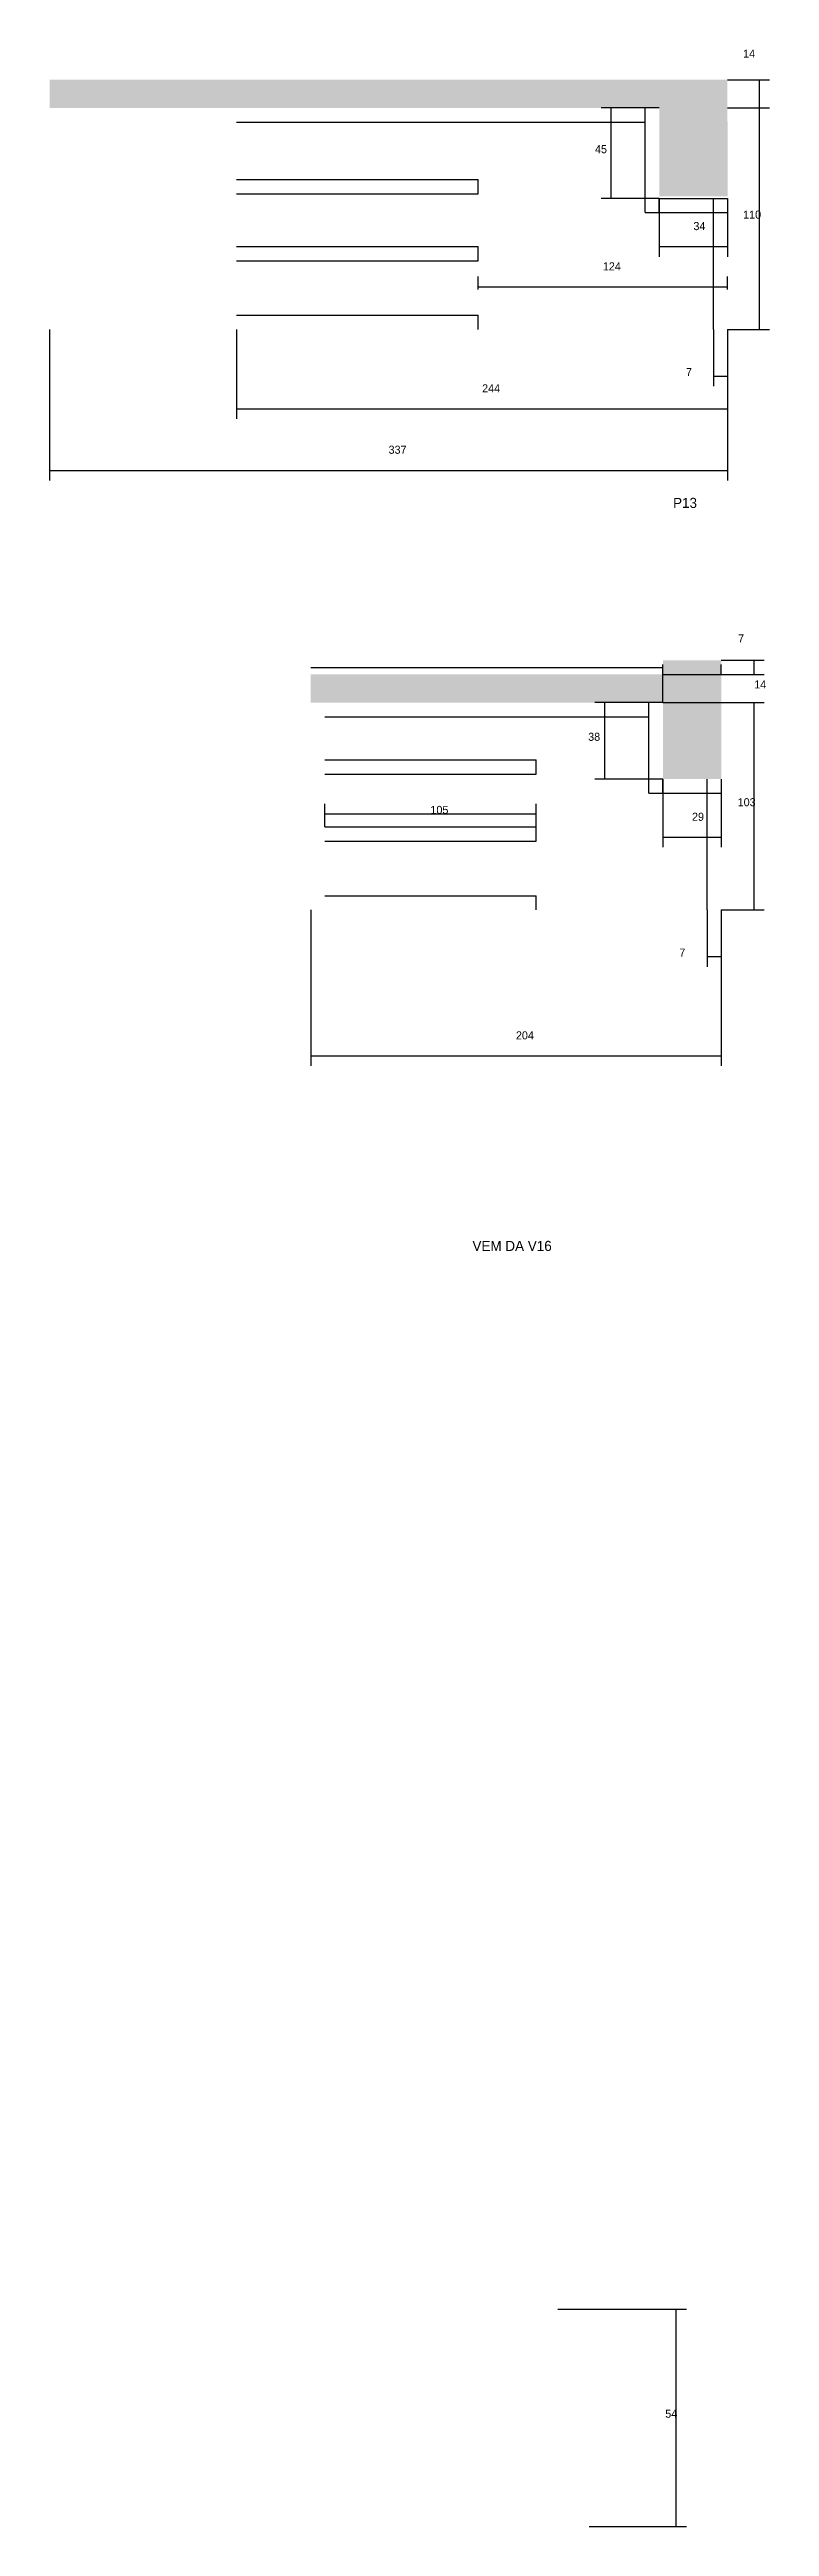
# Model space of a CAD drawing. Header units: metres. Extents: x 2976 to 3992, y 2347 to 3617.
# Drawn here: x 2976 to 3334, y 2347 to 3577 of the extents above; entities that cross this region are included whole.
import ezdxf

# ---------------------------------------------------------------- set-up
doc = ezdxf.new("R2010")
doc.units = ezdxf.units.M
for name, color, linetype in [('COTA', 241, 'Continuous'), ('NOMENCLATURA', 7, 'Continuous'), ('Painéis', 200, 'Continuous'), ('SARR_2.2x7', 40, 'Continuous'), ('Texto Seção', 7, 'Continuous')]:
    doc.layers.add(name, color=color, linetype=linetype)

msp = doc.modelspace()

# ---------------------------------------------------------------- texts
at = {"layer": 'COTA'}
for s, p in [('14', (3320.6, 3573.3)), ('110', (3320.6, 3493.3)), ('244', (3190.9, 3407)), ('7', (3292.2, 3415.1)), ('337', (3144.4, 3376.5)), ('7', (3318.1, 3282.8)), ('14', (3326.1, 3259.9)), ('103', (3317.9, 3201.4)), ('7', (3288.9, 3126.7)), ('204', (3207.7, 3085.6)), ('54', (3281.9, 2400.9))]:
    msp.add_text(s, height=4, dxfattribs=at).set_placement(p)
at = {"layer": 'NOMENCLATURA'}
msp.add_text('P13', height=5, dxfattribs=at).set_placement((3285.8, 3349.6))
at = {"layer": 'Painéis'}
for s, p in [('45', (3247, 3525.8)), ('34', (3295.9, 3487.6)), ('124', (3250.9, 3467.6)), ('38', (3243.6, 3233.9)), ('105', (3165.2, 3197.6)), ('29', (3295.2, 3194.2))]:
    msp.add_text(s, height=4, dxfattribs=at).set_placement(p)
at = {"layer": 'Texto Seção'}
msp.add_text('VEM DA V16', height=5, dxfattribs=at).set_placement((3186.1, 2980.5))

# ---------------------------------------------------------------- hatches: boundary and pattern name
at = {"layer": 'COTA'}
h = msp.add_hatch(dxfattribs=at)
h.set_pattern_fill('AR-CONC', scale=0.03)
h.paths.add_polyline_path([(2975.9, 3548.3), (3278.9, 3548.3), (3278.9, 3548.3), (3278.9, 3504.3), (3278.9, 3504.3), (3312.9, 3504.3), (3312.9, 3504.3), (3312.8, 3562.3), (3312.8, 3562.3), (2975.9, 3562.3), (2975.9, 3562.3), (2975.9, 3548.3)])
h = msp.add_hatch(dxfattribs=at)
h.set_pattern_fill('AR-CONC', scale=0.03)
h.paths.add_polyline_path([(3280.7, 3214.9), (3280.7, 3252.9), (3280.7, 3252.9), (3105.7, 3252.9), (3105.7, 3252.9), (3105.7, 3266.9), (3105.7, 3266.9), (3280.7, 3266.9), (3280.7, 3266.9), (3280.7, 3273.9), (3280.7, 3273.9), (3309.7, 3273.9), (3309.7, 3273.9), (3309.7, 3214.9), (3309.7, 3214.9), (3280.7, 3214.9)])

# ---------------------------------------------------------------- linework, layer by layer
for p, q in [((3312.9, 3562.3), (3333.7, 3562.3)), ((3328.7, 3548.3), (3328.7, 3562.3)), ((3312.9, 3548.3), (3333.7, 3548.3)), ((3312.9, 3548.3), (3333.7, 3548.3)), ((3328.7, 3438.3), (3328.7, 3548.3)), ((2975.9, 3438.3), (2975.9, 3363.2)), ((3068.9, 3438.3), (3068.9, 3393.9)), ((3305.9, 3438.3), (3305.9, 3410.1)), ((3312.9, 3438.3), (3312.9, 3393.9)), ((3312.9, 3438.3), (3312.9, 3363.2)), ((3312.9, 3438.3), (3333.7, 3438.3)), ((3312.9, 3438.3), (3312.9, 3410.1)), ((3305.9, 3415.1), (3312.9, 3415.1)), ((3068.9, 3398.9), (3312.9, 3398.9)), ((2975.9, 3368.2), (3312.9, 3368.2)), ((3309.7, 3273.9), (3331.1, 3273.9)), ((3326.1, 3266.9), (3326.1, 3273.9)), ((3280.7, 3252.9), (3280.7, 3271.9)), ((3280.7, 3266.9), (3309.7, 3266.9)), ((3309.7, 3266.9), (3309.7, 3271.9)), ((3309.7, 3266.9), (3331.1, 3266.9)), ((3280.7, 3252.9), (3331.1, 3252.9)), ((3326.1, 3149.9), (3326.1, 3252.9)), ((3105.7, 3149.9), (3105.7, 3072.5)), ((3302.7, 3149.9), (3302.7, 3121.7)), ((3309.7, 3149.9), (3309.7, 3072.5)), ((3309.7, 3149.9), (3331.1, 3149.9)), ((3309.7, 3149.9), (3309.7, 3121.7)), ((3302.7, 3126.7), (3309.7, 3126.7)), ((3105.7, 3077.5), (3309.7, 3077.5)), ((3228.5, 2454.9), (3292.4, 2454.9)), ((3287.4, 2346.9), (3287.4, 2454.9)), ((3244.1, 2346.9), (3292.4, 2346.9))]:
    msp.add_line(p, q, dxfattribs=at)
at = {"layer": 'Painéis'}
for p, q in [((3278.9, 3548.3), (3250.1, 3548.3)), ((3255.1, 3503.3), (3255.1, 3548.3)), ((3278.9, 3503.3), (3250.1, 3503.3)), ((3278.9, 3503.3), (3312.9, 3503.3)), ((3278.9, 3503.3), (3278.9, 3474.4)), ((3312.9, 3503.3), (3312.9, 3474.4)), ((3278.9, 3479.4), (3312.9, 3479.4)), ((3188.9, 3458.1), (3188.9, 3464.5)), ((3188.9, 3459.5), (3312.9, 3459.5)), ((3312.9, 3458.1), (3312.9, 3464.5)), ((3280.7, 3252.9), (3246.9, 3252.9)), ((3251.9, 3214.9), (3251.9, 3252.9)), ((3280.7, 3214.9), (3246.9, 3214.9)), ((3280.7, 3214.9), (3280.7, 3181.1)), ((3309.7, 3214.9), (3309.7, 3181.1)), ((3112.7, 3191.1), (3112.7, 3202.6)), ((3217.7, 3191.1), (3217.7, 3202.6)), ((3112.7, 3197.6), (3217.7, 3197.6)), ((3280.7, 3186.1), (3309.7, 3186.1))]:
    msp.add_line(p, q, dxfattribs=at)
at = {"layer": 'SARR_2.2x7'}
for p, q in [((3271.9, 3496.3), (3271.9, 3548.3)), ((3068.9, 3541.3), (3271.9, 3541.3)), ((3068.9, 3512.7), (3188.9, 3512.7)), ((3188.9, 3505.7), (3188.9, 3512.7)), ((3068.9, 3505.7), (3188.9, 3505.7)), ((3271.9, 3496.3), (3278.9, 3496.3)), ((3278.9, 3496.3), (3278.9, 3503.3)), ((3278.9, 3496.3), (3312.9, 3496.3)), ((3305.9, 3438.3), (3305.9, 3503.3)), ((3068.9, 3479.4), (3188.9, 3479.4)), ((3068.9, 3472.4), (3188.9, 3472.4)), ((3188.9, 3472.4), (3188.9, 3479.4)), ((3068.9, 3445.3), (3188.9, 3445.3)), ((3188.9, 3438.3), (3188.9, 3445.3)), ((3105.7, 3270.4), (3280.7, 3270.4)), ((3273.7, 3207.9), (3273.7, 3252.9)), ((3112.7, 3245.9), (3273.7, 3245.9)), ((3112.7, 3224.4), (3217.7, 3224.4)), ((3217.7, 3217.4), (3217.7, 3224.4)), ((3112.7, 3217.4), (3217.7, 3217.4)), ((3280.7, 3207.9), (3280.7, 3214.9)), ((3302.7, 3149.9), (3302.7, 3214.9)), ((3273.7, 3207.9), (3280.7, 3207.9)), ((3280.7, 3207.9), (3309.7, 3207.9)), ((3112.7, 3191.1), (3217.7, 3191.1)), ((3217.7, 3184.1), (3217.7, 3191.1)), ((3112.7, 3184.1), (3217.7, 3184.1)), ((3112.7, 3156.9), (3217.7, 3156.9)), ((3217.7, 3149.9), (3217.7, 3156.9))]:
    msp.add_line(p, q, dxfattribs=at)

msp.set_redraw_order([(e.dxf.handle, doc.entitydb.next_handle()) for e in msp.query("TEXT MTEXT ATTDEF DIMENSION ARC_DIMENSION")])  # texts and dimensions are drawn at this point

doc.saveas('drawing.dxf')
